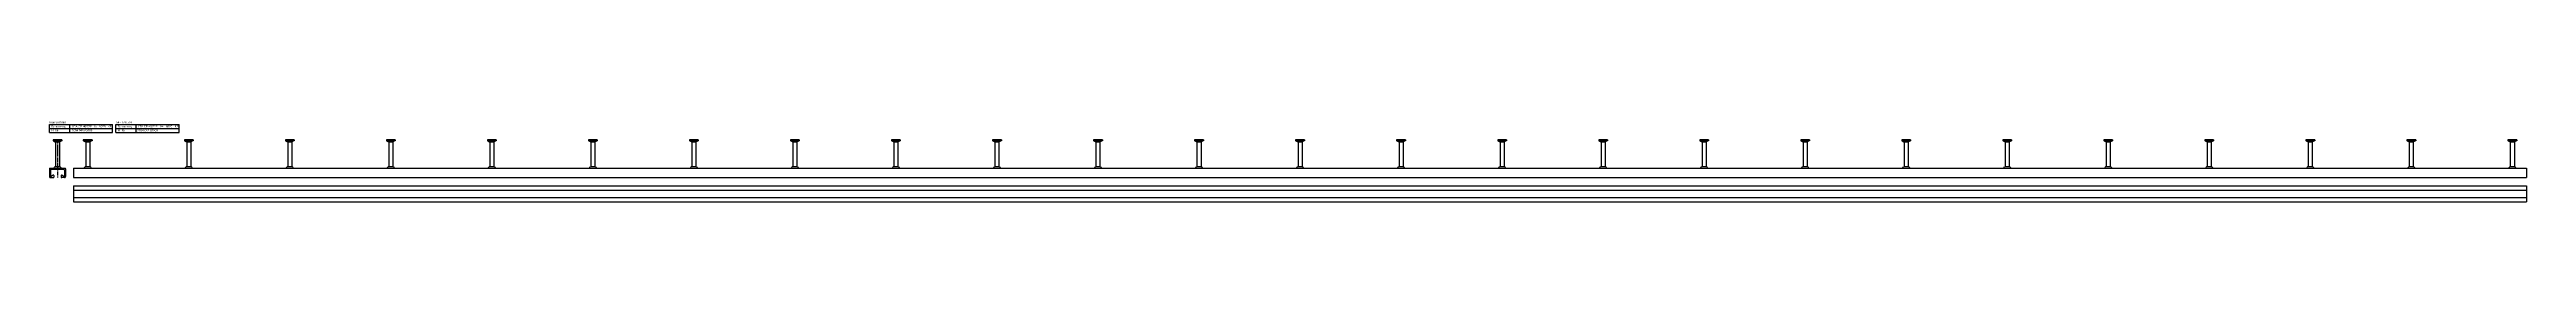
# Model space of a CAD drawing. Header units: millimetres. Extents: x 7205 to 13335, y -2256 to 2742.
# Drawn here: x 7205 to 13335, y -2256 to -2058 of the extents above; entities that cross this region are included whole.
import ezdxf

# ---------------------------------------------------------------- set-up
doc = ezdxf.new("R2010")
doc.units = ezdxf.units.MM
doc.header["$LTSCALE"] = 10
doc.header["$PDMODE"] = 35
doc.linetypes.add('MITTE2', pattern=[1.125, 0.75, -0.125, 0.125, -0.125])
doc.layers.get('DEFPOINTS').update_dxf_attribs({"linetype": 'CONTINUOUS'})
for name, color, linetype in [('ACHSEN', 1, 'MITTE2'), ('HALFEN', 2, 'CONTINUOUS'), ('TEXT3', 3, 'CONTINUOUS')]:
    doc.layers.add(name, color=color, linetype=linetype)
doc.styles.add('ARIAL50', font='arial.ttf', dxfattribs={"height": 5})

# ---------------------------------------------------------------- blocks, each defined once
blk = doc.blocks.new('*U3')
at = {"layer": 'HALFEN'}
for p, q in [((-10.9, 35.1), (-10.9, 32.9)), ((10.9, 35.1), (-10.9, 35.1)), ((10.9, 32.9), (-10.9, 32.9)), ((-10.3, 32.9), (-5.4, 30.3)), ((-5.1, 35), (-5.1, 33.1)), ((-5, 29.6), (-5, -30.9)), ((-4.8, 30.1), (4.8, 30.1)), ((5, 29.6), (5, -30.9)), ((5.1, 35), (5.1, 33.1)), ((10.3, 32.9), (5.4, 30.3)), ((10.9, 35.1), (10.9, 32.9)), ((-6.2, -30.9), (6.2, -30.9))]:
    blk.add_line(p, q, dxfattribs=at)
for centre, radius, start, end in [((-5.8, 29.6), 0.8, 0, 62.30053), ((5.8, 29.6), 0.8, 117.69947, 180), ((-12.5, -28.4), 6.7, 270.99538, 338.08116), ((12.5, -28.4), 6.7, 201.91884, 269.00462)]:
    blk.add_arc(centre, radius, start, end, dxfattribs=at)
at = {"layer": 'TEXT3'}
blk.add_line((-6.2, -30.9), (-5.7, -30.9), dxfattribs=at)
blk = doc.blocks.new('*U4')
at = {"layer": 'HALFEN', "color": 0, "linetype": 'ByBlock', "lineweight": -2, "transparency": 16777216}
for p in [(0, 0), (250, 0), (500, 0), (750, 0), (1000, 0), (1250, 0), (1500, 0), (1750, 0), (2000, 0), (2250, 0), (2500, 0), (2750, 0), (3000, 0), (3250, 0), (3500, 0), (3750, 0), (4000, 0), (4250, 0), (4500, 0), (4750, 0), (5000, 0), (5250, 0), (5500, 0), (5750, 0), (6000, 0)]:
    blk.add_blockref('*U3', p, dxfattribs=at)

msp = doc.modelspace()

# ---------------------------------------------------------------- linework, layer by layer
at = {"layer": 'ACHSEN'}
msp.add_line((7225, -2103.5), (7225, -2196.7), dxfattribs=at)
at = {"layer": 'DEFPOINTS', "color": 0, "linetype": 'ByBlock'}
msp.add_point((7231.3, -2169.5), dxfattribs=at)
msp.add_point((7231.3, -2169.5), dxfattribs=at)
at = {"layer": 'HALFEN'}
for p, q in [((7205.3, -2065.3), (7360.7, -2065.3)), ((7205.3, -2085.3), (7205.3, -2065.3)), ((7205.3, -2075.3), (7360.7, -2075.3)), ((7255.3, -2085.3), (7255.3, -2065.3)), ((7360.7, -2085.3), (7360.7, -2065.3)), ((7369.4, -2085.3), (7369.4, -2065.3)), ((7369.4, -2065.3), (7525.9, -2065.3)), ((7369.4, -2075.3), (7525.9, -2075.3)), ((7419.4, -2085.3), (7419.4, -2065.3)), ((7525.9, -2085.3), (7525.9, -2065.3)), ((7205.3, -2085.3), (7360.7, -2085.3)), ((7214.1, -2103.5), (7214.1, -2105.6)), ((7235.9, -2103.5), (7214.1, -2103.5)), ((7235.9, -2105.6), (7214.1, -2105.6)), ((7214.7, -2105.6), (7219.6, -2108.2)), ((7220, -2103.5), (7220, -2105.5)), ((7220, -2108.9), (7220, -2169.5)), ((7220.2, -2108.4), (7229.8, -2108.4)), ((7230, -2108.9), (7230, -2169.5)), ((7230.1, -2103.5), (7230.1, -2105.5)), ((7235.4, -2105.6), (7230.5, -2108.2)), ((7235.9, -2103.5), (7235.9, -2105.6)), ((7369.4, -2085.3), (7525.9, -2085.3)), ((7205.3, -2174.7), (7205.3, -2194.2)), ((7206.3, -2173.7), (7243.8, -2173.7)), ((7207.7, -2178.3), (7207.7, -2188.2)), ((7207.7, -2188.2), (7208, -2192.7)), ((7207.8, -2196.7), (7214.5, -2196.7)), ((7214.6, -2190.8), (7209.5, -2193.5)), ((7240.4, -2176.3), (7209.7, -2176.3)), ((7216, -2191.7), (7216, -2195.2)), ((7218.8, -2169.5), (7231.3, -2169.5)), ((7234, -2191.7), (7234, -2195.2)), ((7240.6, -2193.5), (7235.5, -2190.8)), ((7242.3, -2196.7), (7235.5, -2196.7)), ((7242.4, -2188.2), (7242, -2192.7)), ((7242.4, -2178.1), (7242.4, -2188.2)), ((7244.8, -2174.7), (7244.8, -2194.2)), ((7264.8, -2173.7), (7264.8, -2196.7)), ((7264.8, -2173.7), (13334.8, -2173.7)), ((7264.8, -2196.7), (13334.8, -2196.7)), ((13334.8, -2173.7), (13334.8, -2196.7)), ((7264.8, -2216.7), (7264.8, -2256.2)), ((7264.8, -2216.7), (13334.8, -2216.7)), ((7264.8, -2227.4), (13334.8, -2227.4)), ((7264.8, -2245.4), (13334.8, -2245.4)), ((7264.8, -2256.2), (13334.8, -2256.2)), ((13334.8, -2216.7), (13334.8, -2256.2))]:
    msp.add_line(p, q, dxfattribs=at)
for centre, radius, start, end in [((7219.2, -2108.9), 0.8, 0, 62.30053), ((7230.8, -2108.9), 0.8, 117.69947, 180), ((7206.3, -2174.7), 1, 90, 180), ((7207.8, -2194.2), 2.5, 180, 270), ((7209.7, -2178.3), 2, 90, 180), ((7209, -2192.6), 1, 184.4163, 298.65816), ((7212.6, -2167), 6.7, 270.99538, 338.08116), ((7214.5, -2195.2), 1.5, 270, 0), ((7215, -2191.7), 1, 0, 118.65816), ((7237.5, -2167), 6.7, 201.91884, 269.00462), ((7235, -2191.7), 1, 61.34184, 180), ((7235.5, -2195.2), 1.5, 180, 270), ((7240.4, -2178.3), 2, 4.44159, 90), ((7241, -2192.6), 1, 241.34184, 355.5837), ((7242.3, -2194.2), 2.5, 270, 0), ((7243.8, -2174.7), 1, 0, 90)]:
    msp.add_arc(centre, radius, start, end, dxfattribs=at)
at = {"layer": 'TEXT3'}
for p, q in [((7218.8, -2169.5), (7219.3, -2169.5)), ((7231.3, -2169.5), (7230.8, -2169.5))]:
    msp.add_line(p, q, dxfattribs=at)

# ---------------------------------------------------------------- block references
at = {"layer": 'HALFEN'}
msp.add_blockref('*U4', (7299.8, -2138.5), dxfattribs=at)

# ---------------------------------------------------------------- texts
at = {"layer": 'HALFEN', "style": 'ARIAL50'}
for s, p in [('feuerverzinkt', (7205.3, -2062.8)), ('Benennung', (7210.3, -2072.8)), ('Id. Nr.', (7210.3, -2082.8)), ('2004.040-00008', (7260.3, -2082.8)), ('HTA-CE 40/22P - fv - 6070 - KF', (7260.3, -2072.8)), ('A4 - Ank. A4', (7369.4, -2062.8)), ('Benennung', (7374.4, -2072.8)), ('Id. Nr.', (7374.4, -2082.8)), ('2004.042-00008', (7422.4, -2082.8)), ('HTA-CE 40/22P - A4 - 6070 - KF', (7422.4, -2072.8))]:
    msp.add_text(s, height=5, dxfattribs=at).set_placement(p)

doc.saveas('drawing.dxf')
